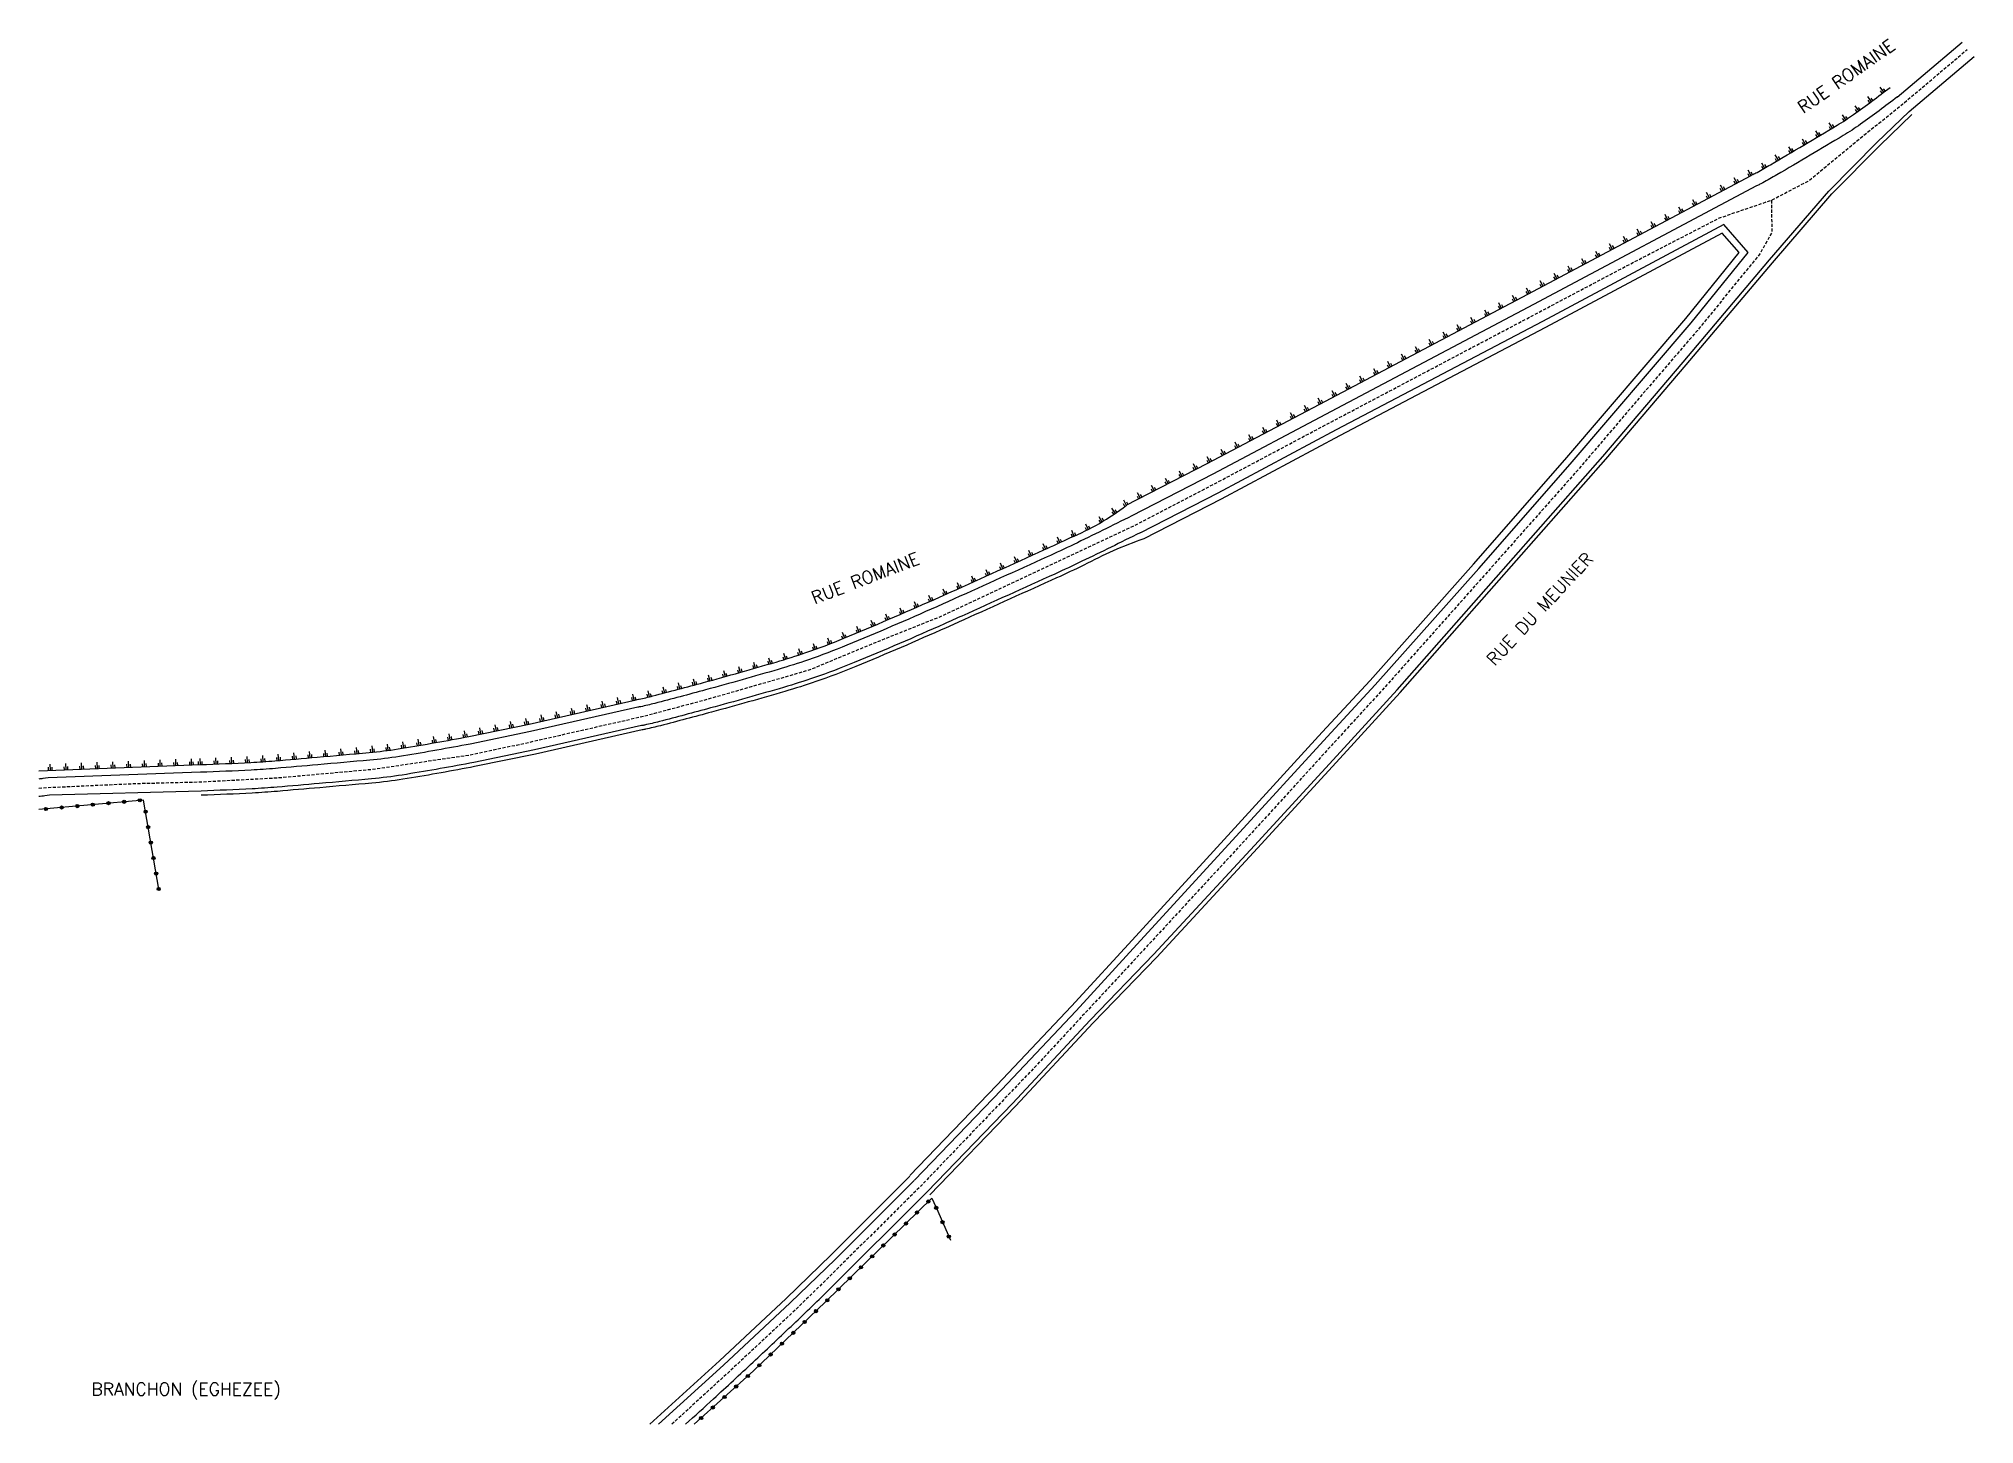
# Model space of a CAD drawing. Header units: millimetres. Extents: x 193000 to 194000, y 147000 to 148000.
# Drawn here: x 193000 to 193308.3, y 147000 to 147220.7 of the extents above; entities that cross this region are included whole.
import ezdxf
from ezdxf.enums import TextEntityAlignment as Align

# ---------------------------------------------------------------- set-up
doc = ezdxf.new("R2010")
doc.units = ezdxf.units.MM
doc.linetypes.add('DASHED', pattern=[0.75, 0.5, -0.25])
doc.layers.get('0').update_dxf_attribs({"linetype": 'CONTINUOUS'})
for name, color, linetype in [('W0001', 6, 'DASHED'), ('W0008', 7, 'CONTINUOUS'), ('W0211', 2, 'CONTINUOUS'), ('W0322', 7, 'CONTINUOUS'), ('W0330', 7, 'CONTINUOUS'), ('W0980', 7, 'CONTINUOUS'), ('W0989', 7, 'CONTINUOUS')]:
    doc.layers.add(name, color=color, linetype=linetype)
doc.styles.get("Standard").update_dxf_attribs({"font": 'romans.shx', "width": 0.85})

msp = doc.modelspace()

# ---------------------------------------------------------------- texts
at = {"layer": 'W0980'}
msp.add_text('BRANCHON (EGHEZEE)', height=2, dxfattribs=at).set_placement((193023.47, 147005.46), align=Align.MIDDLE)
at = {"layer": 'W0989'}
for s, rotation, p in [('RUE ROMAINE', 35.2238, (193287.88, 147214.75)), ('RUE ROMAINE', 20.9901, (193131.68, 147134.81)), ('RUE DU MEUNIER', 47.0425, (193239.09, 147129.89))]:
    msp.add_text(s, height=2, rotation=rotation, dxfattribs=at).set_placement(p, align=Align.MIDDLE)

# ---------------------------------------------------------------- blocks, each defined once
blk = doc.blocks.new('t211o')
at = {"color": 0, "linetype": 'Continuous'}
for p, q in [((-0.29, 0.5), (-0.29, 0)), ((0, 1), (0, 0)), ((0.29, 0.5), (0.29, 0))]:
    blk.add_line(p, q, dxfattribs=at)
blk = doc.blocks.new('t322o')
at = {"color": 0, "linetype": 'Continuous'}
for radius in [0.25, 0.15]:
    blk.add_circle((0, 0), radius, dxfattribs=at)

# ---------------------------------------------------------------- linework, layer by layer
at = {"layer": 'W0001', "flags": 128}
for points in [[(193000, 147101.35), (193001.49, 147101.44), (193015.38, 147102.07), (193026.03, 147102.34), (193037.82, 147102.97), (193053.14, 147104.34), (193068.54, 147106.61), (193077.26, 147108.45), (193096.49, 147112.83), (193106.49, 147115.5), (193122.72, 147120.16), (193132.95, 147124.4), (193143.93, 147128.79), (193174.6, 147143.2), (193187.47, 147149.91), (193203.04, 147158.18), (193253.49, 147184.82), (193267.69, 147192.16), (193275.96, 147194.98), (193281.82, 147198.03), (193289.43, 147204.31), (193296.91, 147210.32), (193307.15, 147218.99)], [(193275.96, 147194.98), (193276.04, 147189.84), (193274.13, 147186.43), (193264.18, 147174.24), (193255.81, 147164.52), (193245.3, 147152.19), (193230.44, 147135.44), (193214.43, 147117.44), (193206.14, 147108.39), (193192.32, 147093.24), (193176.57, 147076.19), (193158.75, 147056.99), (193154.3, 147052.35), (193140.49, 147037.95), (193127.83, 147025.4), (193120.71, 147018.4), (193110.23, 147008.61), (193100.83, 147000)]]:
    msp.add_lwpolyline(points, dxfattribs=at)
at = {"layer": 'W0008', "flags": 128}
for points in [[(193103.01, 147000, 0.001611), (193107.48, 147004.07, 0.002293), (193113.78, 147009.9, 0.002214), (193119.82, 147015.59, 0.002214), (193125.81, 147021.34), (193141.48, 147037.01), (193155.09, 147051.12), (193167.49, 147064.37), (193177.6, 147074.88), (193193.66, 147092.22), (193207.35, 147107.13), (193216.37, 147116.99), (193231.34, 147133.98), (193249.11, 147154.15), (193261.93, 147169.19), (193275.67, 147185.46), (193285.1, 147196.42), (193292.78, 147204.18), (193297.91, 147209.11), (193308.28, 147217.86)], [(193296.03, 147211.44, -0.009253), (193290.17, 147207.09, -0.020445), (193287.41, 147205.28, -0.001792), (193276.82, 147199, -0.008612), (193274.59, 147197.74, -0.012914), (193274.15, 147197.52, 0.010771), (193273.62, 147197.25), (193238.07, 147178.35), (193205.86, 147161.31), (193186.98, 147151.36), (193174.08, 147144.69, -0.00297), (193164.85, 147140.15, -0.006526), (193160.61, 147138.16, -0.000265), (193145.81, 147131.47, -0.001421), (193143.04, 147130.23, -0.006466), (193128.71, 147124.09, -0.015408), (193122.59, 147121.77, -0.011547), (193117.8, 147120.25, -0.004826), (193106.22, 147116.98, -0.002845), (193098.11, 147114.83, -0.010413), (193095.88, 147114.3, -0.031275), (193095.63, 147114.26, 0.034159), (193095.41, 147114.23), (193078.35, 147110.34), (193068.72, 147108.36), (193068.08, 147108.24, -0.007557), (193057.44, 147106.37, -0.017184), (193052.73, 147105.79, -0.0006), (193044.43, 147105.05, -0.00074), (193037.71, 147104.47, -0.008265), (193033.82, 147104.21, -0.003984), (193025.76, 147103.85), (193001.48, 147102.95), (193000.66, 147102.85, -0.002137), (193000, 147102.77)], [(193175.42, 147142.01, -0.00297), (193166.15, 147137.46, -0.006526), (193161.84, 147135.44, -0.000265), (193147.04, 147128.75, -0.001421), (193144.26, 147127.5, -0.006466), (193129.86, 147121.32, -0.015408), (193123.56, 147118.94, -0.011547), (193118.64, 147117.38, -0.004826), (193107.01, 147114.1, -0.002845), (193098.86, 147111.94, -0.010413), (193096.51, 147111.38, -0.02628), (193095.99, 147111.29), (193078.98, 147107.42), (193069.3, 147105.43), (193068.64, 147105.3, -0.007557), (193057.91, 147103.42, -0.017184), (193053, 147102.81, -0.0006), (193044.69, 147102.07, -0.00074), (193037.96, 147101.49, -0.008265), (193033.98, 147101.22, -0.003984), (193025.86, 147100.87), (193001.7, 147100.19), (193001, 147100.1, -0.003126), (193000, 147099.99)]]:
    msp.add_lwpolyline(points, format="xyb", dxfattribs=at)
for points in [[(193295.98, 147211.4), (193306.35, 147220.15)], [(193139.51, 147038.87), (193153.36, 147053.27), (193165.26, 147065.84), (193175.51, 147077.04), (193190.71, 147093.66), (193205.22, 147109.49), (193212.84, 147117.78), (193229.35, 147136.31), (193243.91, 147152.91), (193263.18, 147175.45), (193272.25, 147186.65), (193268.41, 147191.11), (193239.49, 147175.64), (193206.67, 147158.4), (193187.81, 147148.33), (193175.5, 147141.99)], [(193139.44, 147038.83), (193126.9, 147026.3), (193119.71, 147019.34), (193109.07, 147009.41), (193098.74, 147000)]]:
    msp.add_lwpolyline(points, dxfattribs=at)
at = {"layer": 'W0211', "flags": 128}
for points in [[(193173.21, 147146.38), (193186.1, 147153.06), (193204.97, 147162.99), (193237.18, 147180.03), (193272.73, 147198.94, -0.010771), (193273.33, 147199.24, 0.012914), (193273.68, 147199.42, 0.008612), (193275.85, 147200.64, 0.001792), (193286.43, 147206.92, 0.020445), (193289.06, 147208.64, 0.009253), (193294.87, 147212.95)], [(193025.71, 147105.07, 0.003984), (193033.76, 147105.42, 0.008265), (193037.6, 147105.68, 0.00074), (193044.33, 147106.26, 0.0006), (193052.62, 147107, 0.017184), (193057.25, 147107.58, 0.007557), (193067.85, 147109.44), (193068.48, 147109.56), (193078.09, 147111.54), (193095.14, 147115.42, -0.034159), (193095.53, 147115.48, 0.031275), (193095.62, 147115.49, 0.010413), (193097.8, 147116.01, 0.002845), (193105.9, 147118.16, 0.004826), (193117.46, 147121.42, 0.011547), (193122.2, 147122.92, 0.015408), (193128.25, 147125.21, 0.006466), (193142.55, 147131.35, 0.001421), (193145.31, 147132.58, 0.000265), (193160.1, 147139.27, 0.006526), (193164.32, 147141.24, 0.069802), (193173.23, 147146.4, -0.003984)]]:
    msp.add_lwpolyline(points, format="xyb", dxfattribs=at)
msp.add_lwpolyline([(193000, 147104.1), (193025.83, 147105.08)], dxfattribs=at)
at = {"layer": 'W0322', "flags": 128}
for points in [[(193019.12, 147085.26), (193016.7, 147099.44), (193000, 147097.91)], [(193104.4, 147000), (193113.84, 147008.49), (193125.33, 147019.49), (193142.26, 147036.04), (193143.19, 147033.93), (193145.2, 147029.35)]]:
    msp.add_lwpolyline(points, dxfattribs=at)
at = {"layer": 'W0330', "flags": 128}
for points in [[(193141.95, 147036.56), (193155.56, 147050.67), (193167.96, 147063.93), (193178.08, 147074.43), (193194.14, 147091.78), (193207.83, 147106.69), (193216.85, 147116.55), (193231.83, 147133.55), (193249.6, 147153.73), (193262.42, 147168.77), (193276.17, 147185.03), (193285.58, 147195.98), (193293.23, 147203.72), (193298.36, 147208.64)], [(193138.76, 147039.51), (193126.23, 147026.99), (193119.06, 147020.03), (193108.42, 147010.11), (193097.33, 147000)]]:
    msp.add_lwpolyline(points, dxfattribs=at)
msp.add_lwpolyline([(193138.73, 147039.62), (193152.58, 147054.02), (193164.47, 147066.58), (193174.72, 147077.77), (193189.92, 147094.39), (193204.42, 147110.22), (193212.04, 147118.5), (193228.54, 147137.03), (193243.09, 147153.61), (193262.35, 147176.14), (193270.84, 147186.63), (193268.15, 147189.75), (193240, 147174.69), (193207.18, 147157.45), (193188.31, 147147.38), (193176, 147141.03, 0.040312), (193166.45, 147136.85, -0.006526), (193162.12, 147134.82, -0.000265), (193147.32, 147128.13, -0.001421), (193144.53, 147126.88, -0.006466), (193130.12, 147120.7, -0.015408), (193123.78, 147118.3, -0.011547), (193118.83, 147116.73, -0.004826), (193107.18, 147113.44, -0.002845), (193099.03, 147111.28, -0.010413), (193096.65, 147110.71, -0.024464), (193096.11, 147110.62), (193079.13, 147106.76), (193069.43, 147104.77), (193068.77, 147104.64, -0.007557), (193058.02, 147102.75, -0.017184), (193053.06, 147102.13, -0.0006), (193044.75, 147101.4, -0.00074), (193038.02, 147100.82, -0.008265), (193034.01, 147100.54, -0.003984), (193025.89, 147100.19)], format="xyb", dxfattribs=at)

# ---------------------------------------------------------------- block references
at = {"layer": 'W0211'}
for p, rotation in [((193291.85, 147210.67), 36.5696187162221), ((193293.85, 147212.17), 37.30278780838694), ((193287.78, 147207.76), 33.2484805828632), ((193289.83, 147209.19), 35.83644962405721), ((193283.5, 147205.17), 30.76015238789622), ((193285.65, 147206.45), 30.84365327476676), ((193279.2, 147202.62), 30.59315061415508), ((193281.36, 147203.9), 30.67665150102566), ((193272.69, 147198.91), 27.99840189268372), ((193274.89, 147200.09), 29.58841496856496), ((193277.05, 147201.35), 30.50964972728453), ((193266.07, 147195.39), 27.99840189268372), ((193268.27, 147196.57), 27.99840189268372), ((193270.48, 147197.74), 27.99840189268372), ((193261.65, 147193.05), 27.99840189268372), ((193263.86, 147194.22), 27.99840189268372), ((193255.03, 147189.52), 27.99840189268372), ((193257.24, 147190.7), 27.99840189268372), ((193259.44, 147191.87), 27.99840189268372), ((193248.41, 147186), 27.99840189268372), ((193250.61, 147187.18), 27.99840189268372), ((193252.82, 147188.35), 27.99840189268372), ((193243.99, 147183.66), 27.99840189268372), ((193246.2, 147184.83), 27.99840189268372), ((193237.37, 147180.14), 27.99840189268372), ((193239.58, 147181.31), 27.99840189268372), ((193241.78, 147182.48), 27.99840189268372), ((193232.95, 147177.8), 27.88403358144721), ((193235.16, 147178.97), 27.88403358144721), ((193226.32, 147174.29), 27.88403358144721), ((193228.53, 147175.46), 27.88403358144721), ((193230.74, 147176.63), 27.88403358144721), ((193219.69, 147170.78), 27.88403358144721), ((193221.9, 147171.95), 27.88403358144721), ((193224.11, 147173.12), 27.88403358144721), ((193215.27, 147168.44), 27.88403358144721), ((193217.48, 147169.61), 27.88403358144721), ((193208.64, 147164.94), 27.88403358144721), ((193210.85, 147166.1), 27.88403358144721), ((193213.06, 147167.27), 27.88403358144721), ((193202.01, 147161.43), 27.76433411729571), ((193204.22, 147162.6), 27.76433411729571), ((193206.43, 147163.77), 27.88403358144721), ((193197.59, 147159.11), 27.76433411729571), ((193199.8, 147160.27), 27.76433411729571), ((193190.95, 147155.61), 27.76433411729571), ((193193.16, 147156.78), 27.76433411729571), ((193195.37, 147157.94), 27.76433411729571), ((193184.31, 147152.13), 27.3751585718975), ((193186.52, 147153.28), 27.76433411729571), ((193188.74, 147154.45), 27.76433411729571), ((193179.87, 147149.83), 27.3751585718975), ((193182.09, 147150.98), 27.3751585718975), ((193173.21, 147146.38), 27.3751585718975), ((193175.43, 147147.53), 27.3751585718975), ((193177.65, 147148.68), 27.3751585718975), ((193169.34, 147143.74), 30.72290369147346), ((193171.45, 147145.09), 34.58692447782995), ((193162.62, 147140.43), 25.23926327645885), ((193164.89, 147141.48), 22.99486211876045), ((193167.15, 147142.53), 26.858882905117), ((193155.79, 147137.32), 24.33111403453565), ((193158.07, 147138.35), 24.34045800091902), ((193160.35, 147139.38), 24.4354285694335), ((193148.96, 147134.23), 24.30308213538564), ((193151.24, 147135.26), 24.31242610176901), ((193153.52, 147136.29), 24.32177006815233), ((193142.12, 147131.16), 23.91768513185357), ((193144.4, 147132.18), 24.18127383873799), ((193146.68, 147133.2), 24.29373816900233), ((193135.24, 147128.16), 23.2034633588636), ((193137.54, 147129.15), 23.44153728319357), ((193139.83, 147130.15), 23.67961120752355), ((193126.01, 147124.32), 21.166060382832), ((193128.33, 147125.25), 22.48924158587367), ((193130.64, 147126.21), 22.72731551020365), ((193132.94, 147127.18), 22.96538943453363), ((193118.93, 147121.86), 17.1201996554522), ((193121.31, 147122.62), 18.45045605193262), ((193123.67, 147123.44), 19.80189591524385), ((193106.91, 147118.43), 15.29330960055343), ((193109.32, 147119.1), 15.52362292828305), ((193111.72, 147119.77), 15.75393625601267), ((193114.13, 147120.45), 15.9842495837423), ((193116.53, 147121.15), 16.21456291147192), ((193094.8, 147115.34), 12.81916924576541), ((193097.24, 147115.87), 13.92969307512919), ((193099.66, 147116.49), 14.69477851215102), ((193102.08, 147117.13), 14.88932143022539), ((193104.49, 147117.78), 15.08386434829976), ((193080.17, 147112.01), 12.81916924576541), ((193082.61, 147112.56), 12.81916924576541), ((193085.05, 147113.12), 12.81916924576541), ((193087.49, 147113.67), 12.81916924576541), ((193089.92, 147114.23), 12.81916924576541), ((193092.36, 147114.78), 12.81916924576541), ((193065.48, 147108.99), 10.42798808582492), ((193067.94, 147109.45), 10.81571138744214), ((193070.39, 147109.95), 11.62804759968924), ((193072.84, 147110.45), 11.62804759968924), ((193075.29, 147110.96), 11.62804759968924), ((193077.73, 147111.46), 11.62804759968924), ((193040.69, 147105.95), 4.916472703321724), ((193043.18, 147106.16), 4.979328534098396), ((193045.67, 147106.38), 5.030565210348948), ((193048.16, 147106.6), 5.0718429504923), ((193050.65, 147106.82), 5.113120690635653), ((193053.14, 147107.05), 5.584148692440188), ((193055.62, 147107.34), 7.693517383640892), ((193058.09, 147107.71), 9.220888615975545), ((193060.56, 147108.12), 9.623255105925304), ((193063.02, 147108.55), 10.02562159587511), ((193001.82, 147104.17), 2.174903669393154), ((193004.32, 147104.26), 2.174903669393154), ((193006.82, 147104.35), 2.174903669393154), ((193009.31, 147104.45), 2.174903669393154), ((193011.81, 147104.54), 2.174903669393154), ((193014.31, 147104.64), 2.174903669393154), ((193016.81, 147104.73), 2.174903669393154), ((193019.31, 147104.83), 2.174903669393154), ((193021.8, 147104.92), 2.174903669393154), ((193024.3, 147105.02), 2.174903669393154), ((193025.71, 147105.07), 2.031342724834484), ((193028.21, 147105.17), 2.314742820977044), ((193030.71, 147105.27), 2.598142917119607), ((193033.21, 147105.39), 2.881543013262118), ((193035.7, 147105.54), 3.901032197208279), ((193038.19, 147105.73), 4.853616872545103)]:
    msp.add_blockref('t211o', p, dxfattribs=dict(at, rotation=rotation))
at = {"layer": 'W0322'}
for p, rotation in [((193001.16, 147098.01), 185.2490418490065), ((193003.65, 147098.24), 185.2490418490065), ((193006.14, 147098.47), 185.2490418490065), ((193008.63, 147098.7), 185.2490418490065), ((193011.12, 147098.93), 185.2490418490065), ((193013.61, 147099.16), 185.2490418490065), ((193016.1, 147099.39), 185.2490418490065), ((193017.02, 147097.58), 99.6703822606068), ((193017.44, 147095.12), 99.6703822606068), ((193017.86, 147092.65), 99.6703822606068), ((193018.28, 147090.19), 99.6703822606068), ((193018.7, 147087.72), 99.6703822606068), ((193019.12, 147085.26), 99.6703822606068), ((193139.9, 147033.74), 44.33722412788187), ((193141.69, 147035.48), 44.33722412788187), ((193142.95, 147034.48), 293.7261882222197), ((193136.33, 147030.24), 44.33722412788187), ((193138.12, 147031.99), 44.33722412788187), ((193143.95, 147032.19), 293.7261882219291), ((193144.96, 147029.9), 293.7261882219291), ((193132.75, 147026.75), 44.33722412788187), ((193134.54, 147028.49), 44.33722412788187), ((193129.18, 147023.25), 44.33722412788187), ((193130.96, 147025), 44.33722412788187), ((193127.39, 147021.51), 44.33722412788187), ((193123.8, 147018.03), 43.76576531075882), ((193125.6, 147019.76), 44.33722412788187), ((193120.19, 147014.57), 43.76576531075882), ((193121.99, 147016.3), 43.76576531075882), ((193116.57, 147011.11), 43.76576531075882), ((193118.38, 147012.84), 43.76576531075882), ((193114.77, 147009.38), 43.76576531075882), ((193111.08, 147006.01), 41.94978047005716), ((193112.94, 147007.68), 41.94978047005716), ((193107.36, 147002.67), 41.94978047005716), ((193109.22, 147004.34), 41.94978047005716), ((193105.5, 147000.99), 41.94978047005716)]:
    msp.add_blockref('t322o', p, dxfattribs=dict(at, rotation=rotation))

msp.set_redraw_order([(e.dxf.handle, doc.entitydb.next_handle()) for e in msp.query("TEXT MTEXT ATTDEF DIMENSION ARC_DIMENSION")])  # texts and dimensions are drawn at this point

doc.saveas('drawing.dxf')
